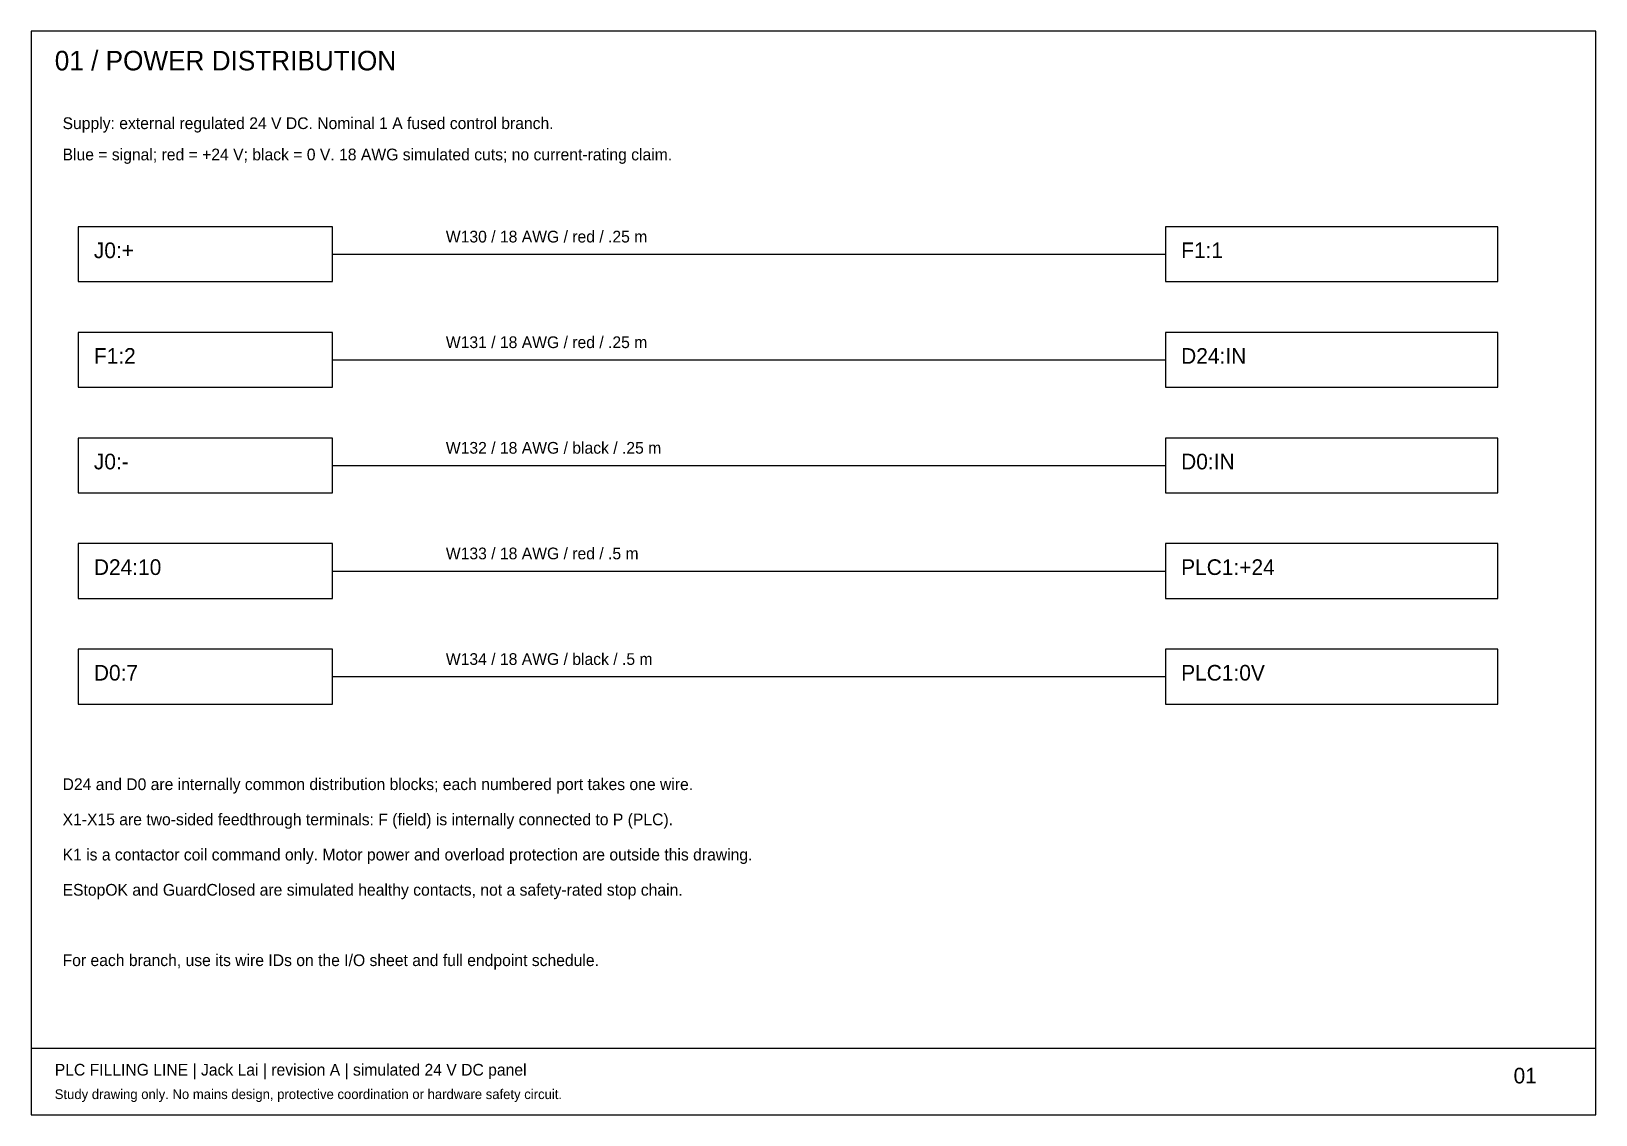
# Model space of a CAD drawing. Header units: millimetres. Extents: x 10 to 2610, y 10 to 287.
# Drawn here: x 10 to 410, y 10 to 287 of the extents above; entities that cross this region are included whole.
import ezdxf

# ---------------------------------------------------------------- set-up
doc = ezdxf.new("R2010")
doc.units = ezdxf.units.MM
doc.layers.add('SHEET_1', color=7, linetype='Continuous')

msp = doc.modelspace()

# ---------------------------------------------------------------- texts
at = {"layer": 'SHEET_1'}
for s, height, p in [('01 / POWER DISTRIBUTION', 5, (16, 277)), ('Supply: external regulated 24 V DC. Nominal 1 A fused control branch.', 3, (18, 262)), ('Blue = signal; red = +24 V; black = 0 V. 18 AWG simulated cuts; no current-rating claim.', 3, (18, 254)), ('W130 / 18 AWG / red / .25 m', 3, (116, 233)), ('J0:+', 4, (26, 229)), ('F1:1', 4, (304, 229)), ('W131 / 18 AWG / red / .25 m', 3, (116, 206)), ('F1:2', 4, (26, 202)), ('D24:IN', 4, (304, 202)), ('W132 / 18 AWG / black / .25 m', 3, (116, 179)), ('J0:-', 4, (26, 175)), ('D0:IN', 4, (304, 175)), ('D24:10', 4, (26, 148)), ('W133 / 18 AWG / red / .5 m', 3, (116, 152)), ('PLC1:+24', 4, (304, 148)), ('W134 / 18 AWG / black / .5 m', 3, (116, 125)), ('D0:7', 4, (26, 121)), ('PLC1:0V', 4, (304, 121)), ('D24 and D0 are internally common distribution blocks; each numbered port takes one wire.', 3, (18, 93)), ('X1-X15 are two-sided feedthrough terminals: F (field) is internally connected to P (PLC).', 3, (18, 84)), ('K1 is a contactor coil command only. Motor power and overload protection are outside this drawing.', 3, (18, 75)), ('EStopOK and GuardClosed are simulated healthy contacts, not a safety-rated stop chain.', 3, (18, 66)), ('For each branch, use its wire IDs on the I/O sheet and full endpoint schedule.', 3, (18, 48)), ('PLC FILLING LINE | Jack Lai | revision A | simulated 24 V DC panel', 3, (16, 20)), ('01', 4, (389, 18)), ('Study drawing only. No mains design, protective coordination or hardware safety circuit.', 2.5, (16, 14))]:
    msp.add_text(s, height=height, dxfattribs=at).set_placement(p)

# ---------------------------------------------------------------- linework, layer by layer
at = {"layer": 'SHEET_1'}
for p, q in [((87, 230), (300, 230)), ((87, 203), (300, 203)), ((87, 176), (300, 176)), ((87, 149), (300, 149)), ((87, 122), (300, 122)), ((10, 27), (410, 27))]:
    msp.add_line(p, q, dxfattribs=at)
for points in [[(10, 10), (410, 10), (410, 287), (10, 287)], [(22, 223), (87, 223), (87, 237), (22, 237)], [(300, 223), (385, 223), (385, 237), (300, 237)], [(22, 196), (87, 196), (87, 210), (22, 210)], [(300, 196), (385, 196), (385, 210), (300, 210)], [(22, 169), (87, 169), (87, 183), (22, 183)], [(300, 169), (385, 169), (385, 183), (300, 183)], [(22, 142), (87, 142), (87, 156), (22, 156)], [(300, 142), (385, 142), (385, 156), (300, 156)], [(22, 115), (87, 115), (87, 129), (22, 129)], [(300, 115), (385, 115), (385, 129), (300, 129)]]:
    msp.add_lwpolyline(points, close=True, dxfattribs=at)

msp.set_redraw_order([(e.dxf.handle, doc.entitydb.next_handle()) for e in msp.query("TEXT MTEXT ATTDEF DIMENSION ARC_DIMENSION")])  # texts and dimensions are drawn at this point

doc.saveas('drawing.dxf')
